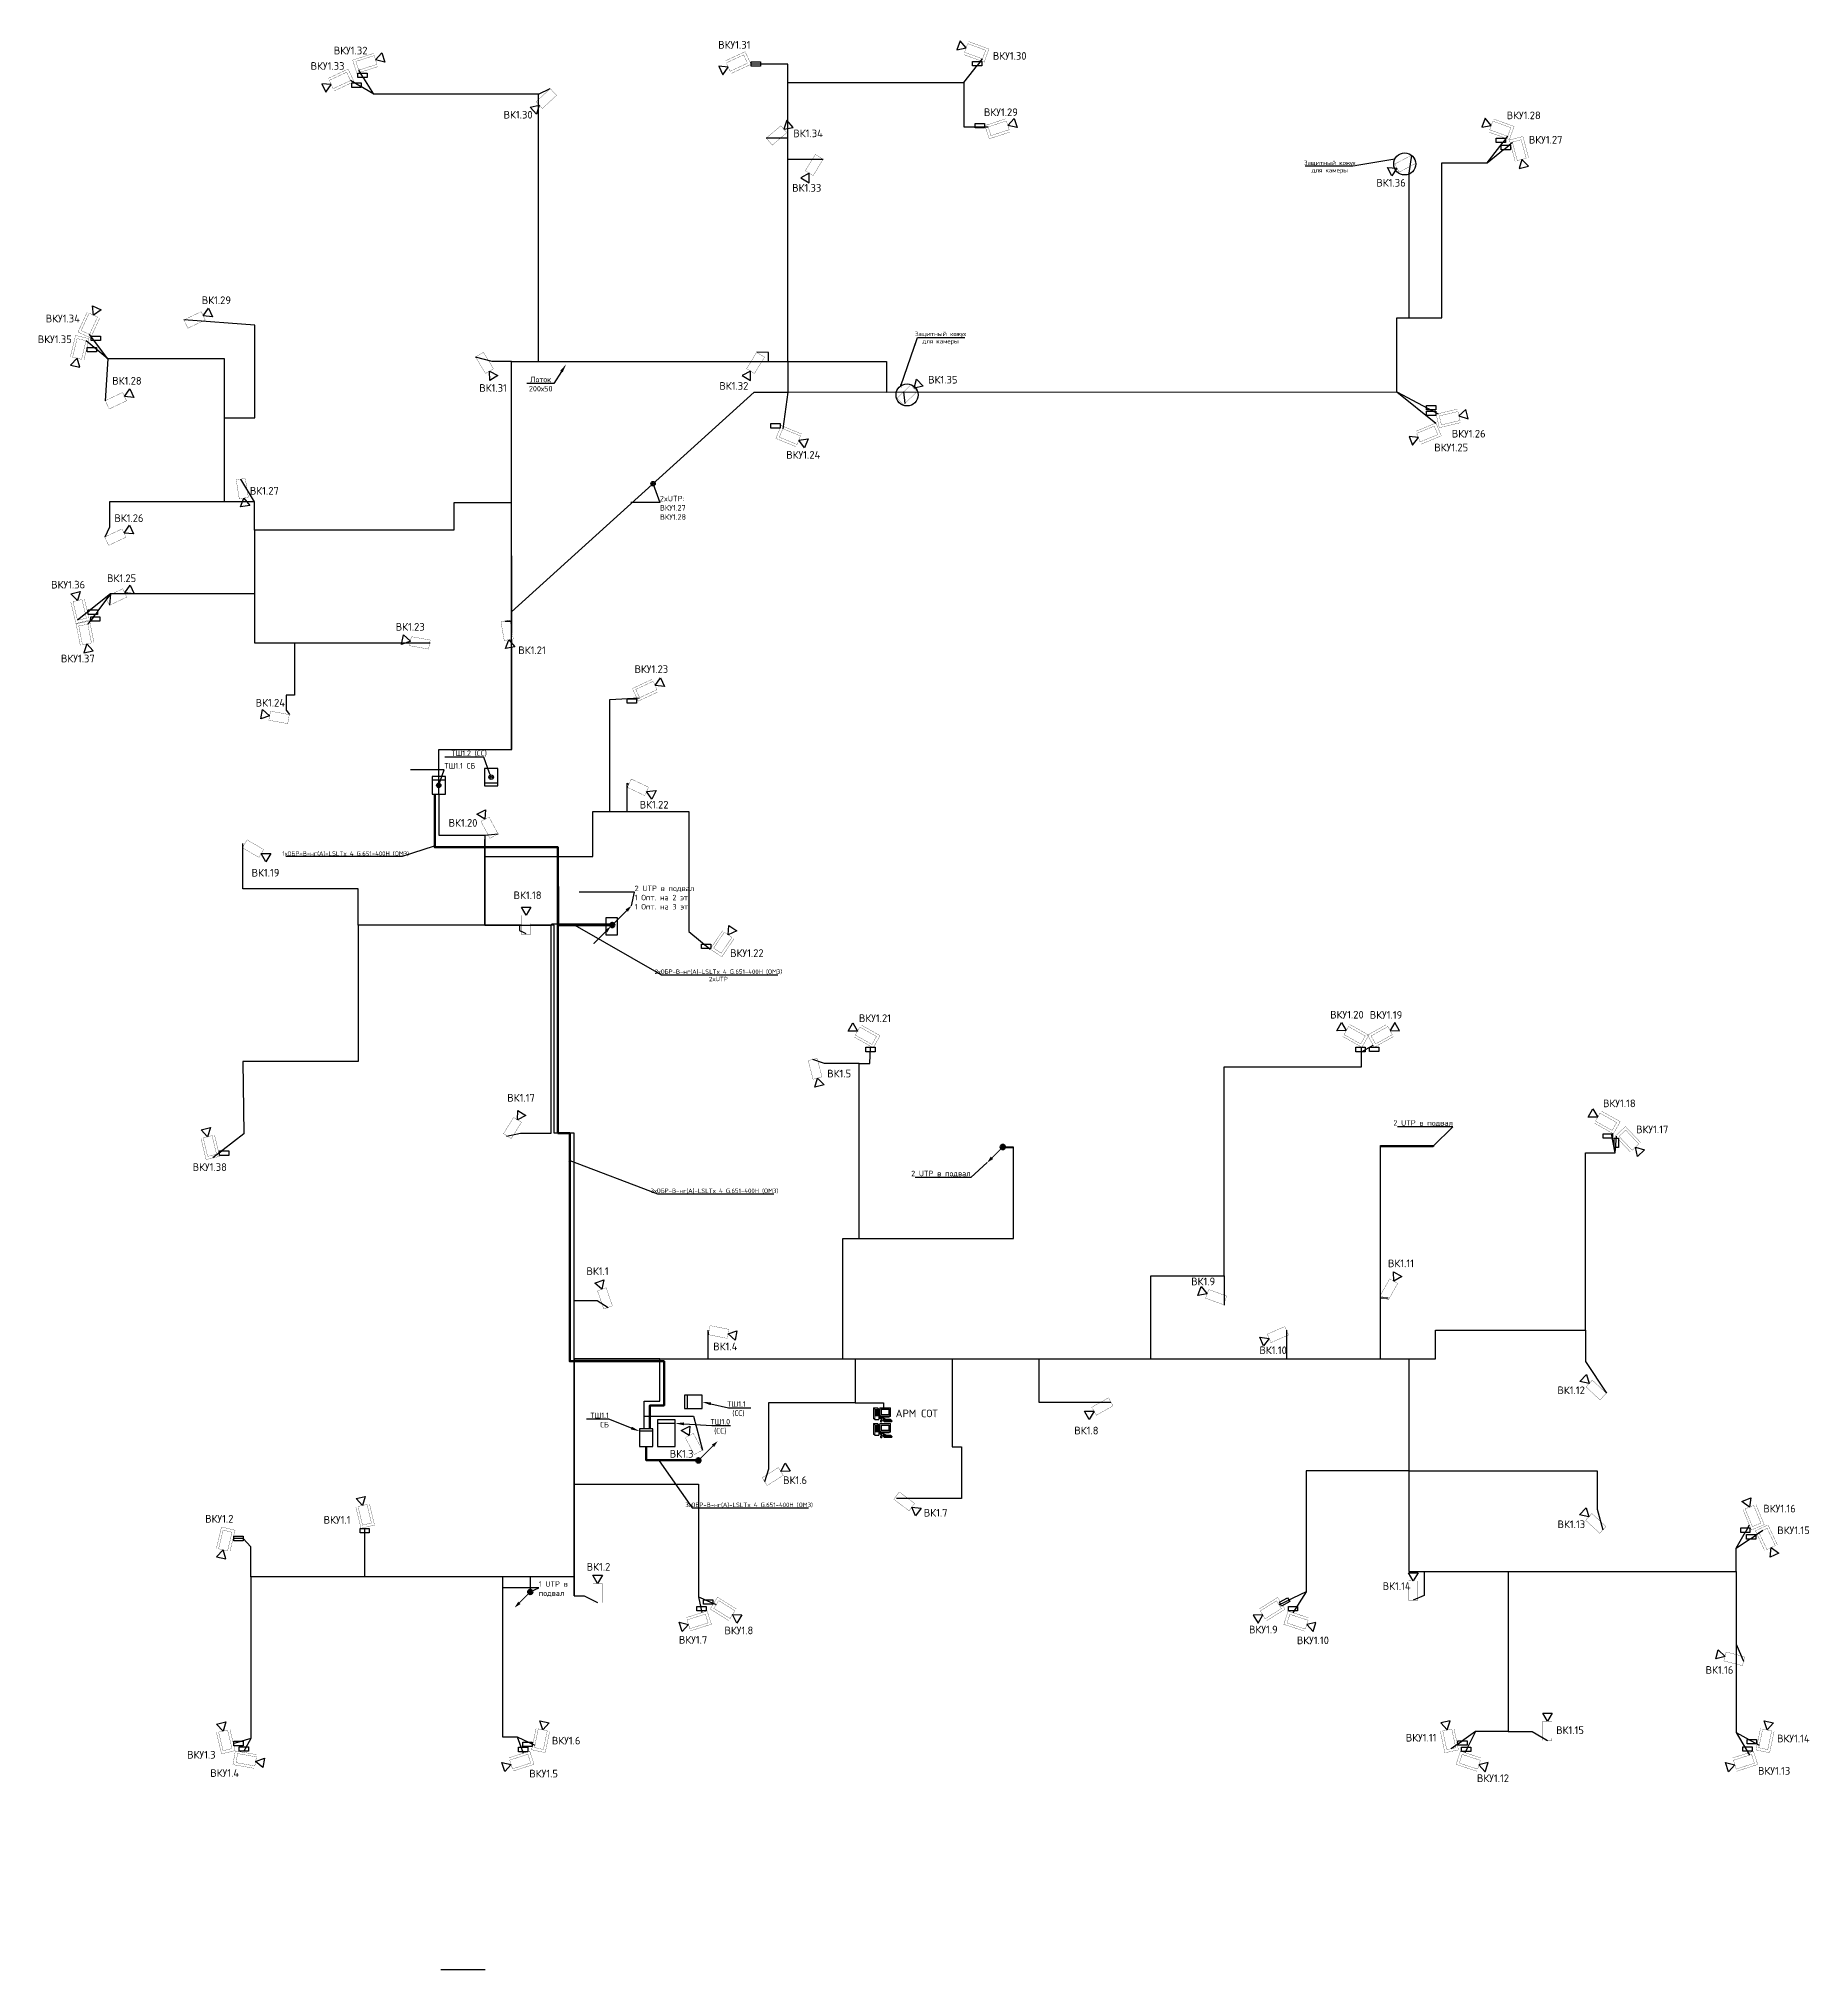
# Model space of a CAD drawing. Header units: millimetres. Extents: x -25459 to 1045457, y -66278 to 462905.
# Drawn here: x 158004 to 238319, y 65965 to 153517 of the extents above; entities that cross this region are included whole.
import ezdxf
from ezdxf import colors
from ezdxf.entities.mleader import LeaderData, LeaderLine
from ezdxf.math import Vec2, Vec3

# ---------------------------------------------------------------- set-up
doc = ezdxf.new("R2010")
doc.units = ezdxf.units.MM
for name, color, linetype in [('_СОТ', 7, 'Continuous'), ('OBORUDOVANIE', 7, 'Continuous'), ('СОТ_Кабель_UTP', 5, 'Continuous')]:
    doc.layers.add(name, color=color, linetype=linetype)
for name, color, linetype, lineweight in [('СС-Рамка-0.15', 7, 'Continuous', 15), ('СС_СВН_УГО', 7, 'Continuous', 30), ('СС_СКК_Лоток', 151, 'Рабочее в лотке -П-П-', 30), ('СС_СКС_Оборудование', 6, 'Continuous', 30), ('шкаф СКС', 94, 'Continuous', 50), ('Шлейф СОТ', 94, 'Continuous', 30)]:
    doc.layers.add(name, color=color, linetype=linetype, lineweight=lineweight)
doc.styles.add('DEN', font='isocpeur.ttf', dxfattribs={"height": 300})
doc.styles.add('ICOCPEUR', font='isocpeur.ttf')
doc.styles.add('KOSTY_STYLE', font='isocpeur.ttf')
doc.linetypes.add('Рабочее в лотке -П-П-', pattern='A,5,[130,ltypeshp.shx,S=0.5,R=0,X=1,Y=0],1,[130,ltypeshp.shx,S=0.75,R=90,X=0.75,Y=0.5],1,[130,ltypeshp.shx,S=0.5,R=0,X=0.5,Y=0],3.25', length=10.25)
doc.linetypes.add('Рабочее в трубе  _о_о_', pattern='A,5,2,[133,ltypeshp.shx,S=0.4,R=0,X=0,Y=0.75],3', length=10)

msp = doc.modelspace()

# ---------------------------------------------------------------- texts
at = {"layer": '_СОТ', "color": 7, "lineweight": 25, "char_height": 347.4358, "attachment_point": 1, "style": 'KOSTY_STYLE'}
for s, insert, width in [('ВКУ1.31', (188827.739, 153408.551), 1383.32616), ('ВКУ1.33', (170342.748, 152449.896), 1383.32616), ('ВКУ1.32', (171393.323, 153149.81), 1383.32616), ('ВКУ1.30', (201285.004, 152907.056), 1383.32616), ('ВКУ1.29', (200879.881, 150352.636), 1383.32616), ('ВКУ1.28', (224589.802, 150210.665), 1383.32616), ('ВКУ1.27', (225594.155, 149104.568), 1383.32616), ('ВКУ1.34', (158327.089, 140997.014), 1383.32616), ('ВКУ1.35', (157966.562, 140057.438), 1383.32616), ('ВКУ1.26', (222099.792, 135775.823), 1383.32616), ('ВКУ1.25', (221307.408, 135148.94), 1383.32616), ('ВКУ1.24', (191913.715, 134814.744), 1383.32616), ('ВКУ1.36', (158572.879, 128929.218), 1383.32616), ('ВКУ1.37', (159017.436, 125579.239), 1383.32616), ('ВКУ1.23', (185031.95, 125101.146), 1383.32616), ('ВКУ1.22', (189369.655, 112222.665), 1383.32616), ('ВКУ1.21', (195208.945, 109270.587), 1383.32616), ('ВКУ1.20', (216583.475, 109429.704), 1383.32616), ('ВКУ1.19', (218380.319, 109419.142), 1383.32616), ('ВКУ1.18', (228958.439, 105409.24), 1383.32616), ('ВКУ1.17', (230459.019, 104228.724), 1383.32616), ('ВКУ1.38', (164992.231, 102520.054), 1383.32616), ('АРМ СОТ', (196874.055, 91349.9), 2179.32678), ('ВКУ1.16', (236230.008, 87033.203), 1383.32616), ('ВКУ1.2', (165558.646, 86569.983), 1383.32616), ('ВКУ1.1', (170933.269, 86521.509), 1383.32616), ('ВКУ1.15', (236862.227, 86048.027), 1383.32616), ('ВКУ1.8', (189111.815, 81508.485), 1383.32616), ('ВКУ1.9', (212902.604, 81548.061), 1383.32616), ('ВКУ1.7', (187044.468, 81082.175), 1383.32616), ('ВКУ1.10', (215071.224, 81058.701), 1363.32324), ('ВКУ1.6', (181283.084, 76511.227), 1383.32616), ('ВКУ1.11', (220013.547, 76644.661), 1383.32616), ('ВКУ1.14', (236851.037, 76607.254), 1383.32616), ('ВКУ1.3', (164741.795, 75871.124), 1383.32616), ('ВКУ1.4', (165792.031, 75043.053), 1383.32616), ('ВКУ1.5', (180260.797, 75016.539), 1383.32616), ('ВКУ1.12', (223239.763, 74806.561), 1383.32616), ('ВКУ1.13', (235987.888, 75140.885), 1383.32616)]:
    msp.add_mtext(s, dxfattribs=dict(at, insert=insert, width=width))

# ---------------------------------------------------------------- blocks, each defined once
blk = doc.blocks.new('*U53')
at = {"color": 0}
blk.add_lwpolyline([(-7.07, -7.07, 0, 1.5, 0), (-4.95, -4.95, 2, 2, 0)], format="xyseb", dxfattribs=at)
at = {"color": 0, "const_width": 0.5}
blk.add_lwpolyline([(-4.95, -4.95), (-0.71, -0.71)], dxfattribs=at)
at = {"color": 0, "lineweight": 50, "ltscale": 100}
for radius in [1, 0.5]:
    blk.add_circle((0, 0), radius, dxfattribs=at)
blk = doc.blocks.new('_Origin2')
at = {"color": 0, "linetype": 'ByBlock', "lineweight": -2}
blk.add_line((-0.5, 0), (-1, 0), dxfattribs=at)
for radius in [0.5, 0.25]:
    blk.add_circle((0, 0), radius, dxfattribs=at)
blk = doc.blocks.new('*U55')
at = {"color": 0}
for points in [[(8.71, 8.71, 0, 1.5, 0), (6.59, 6.59, 2, 2, 0)], [(-0.71, -0.71, 0, 1.5, 0), (-2.83, -2.83, 2, 2, 0)]]:
    blk.add_lwpolyline(points, format="xyseb", dxfattribs=at)
at = {"color": 0, "const_width": 0.5}
for points in [[(0.71, 0.71), (6.59, 6.59)], [(-8.5, -8.5), (-2.83, -2.83)]]:
    blk.add_lwpolyline(points, dxfattribs=at)
at = {"color": 0, "lineweight": 50, "ltscale": 100}
for radius in [1, 0.5]:
    blk.add_circle((0, 0), radius, dxfattribs=at)
blk = doc.blocks.new('*U52')
at = {"color": 0}
blk.add_lwpolyline([(8.71, 8.71, 0, 1.5, 0), (6.59, 6.59, 2, 2, 0)], format="xyseb", dxfattribs=at)
at = {"color": 0, "const_width": 0.5}
blk.add_lwpolyline([(0.71, 0.71), (6.59, 6.59)], dxfattribs=at)
at = {"color": 0, "lineweight": 50, "ltscale": 100}
for radius in [1, 0.5]:
    blk.add_circle((0, 0), radius, dxfattribs=at)
blk = doc.blocks.new('Камера уличная')
at = {"layer": 'шкаф СКС', "color": 1, "lineweight": 25}
for p, q in [((1703061, -371858), (1702598, -372131)), ((1703061, -372398), (1703061, -371858)), ((1703061, -372398), (1703061, -371858)), ((1703061, -372398), (1703061, -371858)), ((1702598, -372131), (1703061, -372398)), ((1702598, -372131), (1703061, -372398))]:
    blk.add_line(p, q, dxfattribs=at)
at = {"layer": 'шкаф СКС', "color": 1, "lineweight": 25, "const_width": 13.5}
for points in [[(1702592, -371731), (1701359, -371731), (1701359, -372519), (1702605, -372519)], [(1701512, -372392), (1702598, -372392), (1702598, -371871), (1701512, -371871), (1701512, -372392)]]:
    blk.add_lwpolyline(points, dxfattribs=at)
blk = doc.blocks.new('грозозащита')
at = {"color": 4}
blk.add_wipeout([(0, 335), (700, 335), (700, 0), (0, 0)], dxfattribs=at)
at = {"color": 4, "ltscale": 100}
blk.add_lwpolyline([(0, 335), (700, 335), (700, 0), (0, 0)], close=True, dxfattribs=at)
blk = doc.blocks.new('Пульт')
at = {"layer": 'OBORUDOVANIE'}
for p, q in [((0.4, 0.8), (0, 0.5)), ((0, 0.5), (8.4, 0.5)), ((0, 0.5), (0, 0)), ((0, 0), (0, 0.5)), ((0, 0), (8.4, 0)), ((8.4, 0), (0, 0)), ((0.7, 1.2), (0.4, 0.8)), ((0.5, 0.7), (0.8, 1)), ((1.3, 0.7), (0.5, 0.7)), ((0.9, 1.7), (0.7, 1.2)), ((0.8, 1), (1, 1.3)), ((1.1, 2.1), (0.9, 1.7)), ((1, 1.3), (1.2, 1.7)), ((9.5, 2.1), (1.1, 2.1)), ((1.2, 1.7), (6.5, 1.7)), ((1.4, 0.8), (1.3, 0.7)), ((1.6, 1), (1.4, 0.8)), ((2.3, 1), (1.6, 1)), ((2, 0.7), (2.2, 0.8)), ((4, 0.7), (2, 0.7)), ((2.2, 0.8), (2.3, 1)), ((4.2, 0.8), (4, 0.7)), ((4.3, 1), (4.2, 0.8)), ((5, 1), (4.3, 1)), ((4.7, 0.7), (4.9, 0.8)), ((5.7, 0.7), (4.7, 0.7)), ((4.9, 0.8), (5, 1)), ((6.1, 0.9), (5.7, 0.7)), ((6.3, 1.3), (6.1, 0.9)), ((6.5, 1.7), (6.3, 1.3)), ((7, 0.7), (7.3, 1)), ((8.3, 0.7), (7, 0.7)), ((7.3, 1), (7.6, 1.3)), ((7.6, 1.3), (7.8, 1.7)), ((7.8, 1.7), (9.1, 1.7)), ((8.6, 1), (8.3, 0.7)), ((8.4, 0), (9.5, 1)), ((8.4, 0), (9.5, 1)), ((8.8, 0.8), (8.4, 0.5)), ((8.4, 0.5), (8.4, 0)), ((8.4, 0.5), (8.4, 0.5)), ((8.4, 0.5), (8.4, 0)), ((8.4, 0), (8.4, 0)), ((8.9, 1.3), (8.6, 1)), ((9.1, 1.2), (8.8, 0.8)), ((9.1, 1.7), (8.9, 1.3)), ((9.3, 1.7), (9.1, 1.2)), ((9.5, 2.1), (9.3, 1.7)), ((9.5, 1), (9.5, 2.1)), ((9.5, 1), (9.5, 2.1))]:
    blk.add_line(p, q, dxfattribs=at)
at = {"layer": 'OBORUDOVANIE', "color": 8}
for p, q in [((1.5, 1.7), (1.5, 1.9)), ((1.5, 1.9), (1.6, 1.9)), ((2.6, 1.7), (1.5, 1.7)), ((1.6, 1.9), (2.7, 1.9)), ((2.7, 1.9), (2.6, 1.7)), ((2.7, 1.9), (2.7, 1.9)), ((2.8, 1.7), (2.9, 1.9)), ((3.9, 1.7), (2.8, 1.7)), ((2.9, 1.9), (4, 1.9)), ((2.9, 1.9), (2.9, 1.9)), ((4, 1.9), (3.9, 1.7)), ((4, 1.9), (4, 1.9)), ((4.2, 1.7), (4.2, 1.9)), ((4.2, 1.9), (4.3, 1.9)), ((5.3, 1.7), (4.2, 1.7)), ((4.3, 1.9), (5.4, 1.9)), ((5.4, 1.9), (5.3, 1.9)), ((5.3, 1.9), (5.3, 1.7)), ((5.5, 1.7), (5.5, 1.9)), ((5.5, 1.9), (5.6, 1.9)), ((6.6, 1.7), (5.5, 1.7)), ((5.6, 1.9), (6.7, 1.9)), ((5.9, 0.7), (6.2, 0.8)), ((6.8, 0.7), (5.9, 0.7)), ((6.2, 0.8), (6.4, 1.1)), ((6.4, 1.1), (7.2, 1.1)), ((6.5, 1.3), (6.6, 1.4)), ((7.4, 1.3), (6.5, 1.3)), ((6.7, 1.9), (6.6, 1.9)), ((6.6, 1.9), (6.6, 1.7)), ((6.6, 1.4), (6.7, 1.7)), ((6.7, 1.7), (7.6, 1.7)), ((7, 0.8), (6.8, 0.7)), ((7.2, 1.1), (7, 0.8)), ((7.5, 1.4), (7.4, 1.3)), ((7.6, 1.7), (7.5, 1.4)), ((7.8, 1.8), (7.9, 1.9)), ((8.1, 1.8), (7.8, 1.8)), ((7.9, 1.9), (8.2, 1.9)), ((7.9, 1.9), (7.9, 1.9)), ((8.2, 1.9), (8.1, 1.8)), ((8.3, 1.8), (8.4, 1.9)), ((8.6, 1.8), (8.3, 1.8)), ((8.4, 1.9), (8.7, 1.9)), ((8.4, 1.9), (8.4, 1.9)), ((8.7, 1.9), (8.6, 1.8)), ((8.8, 1.9), (9.1, 1.9)), ((8.8, 1.8), (8.8, 1.9)), ((8.8, 1.9), (8.8, 1.9)), ((9.1, 1.8), (8.8, 1.8)), ((9.1, 1.9), (9.1, 1.8))]:
    blk.add_line(p, q, dxfattribs=at)
blk = doc.blocks.new('АРМ')
at = {"layer": 'СС-Рамка-0.15', "color": 7}
for p, q in [((443, 1164), (0, 1164)), ((0, 1164), (0, 0)), ((146, 1013), (0, 1164)), ((0, 0), (146, -146)), ((594, 1013), (146, 1013)), ((146, 1013), (146, -146)), ((538, 958), (202, 958)), ((202, 958), (202, 253)), ((202, 253), (538, 253)), ((499, 922), (241, 922)), ((241, 922), (241, 819)), ((241, 819), (499, 819)), ((499, 788), (241, 788)), ((241, 788), (241, 685)), ((241, 685), (499, 685)), ((499, 653), (241, 653)), ((241, 653), (241, 594)), ((241, 594), (499, 594)), ((499, 562), (241, 562)), ((241, 562), (241, 503)), ((241, 503), (499, 503)), ((499, 471), (241, 471)), ((241, 471), (241, 408)), ((241, 408), (499, 408)), ((499, 376), (241, 376)), ((241, 376), (241, 317)), ((241, 317), (499, 317)), ((329, 637), (257, 637)), ((257, 637), (257, 621)), ((257, 621), (329, 621)), ((257, 602), (257, 610)), ((257, 610), (297, 610)), ((297, 602), (257, 602)), ((261, 883), (261, 903)), ((261, 903), (479, 903)), ((479, 883), (261, 883)), ((261, 859), (261, 875)), ((261, 875), (293, 875)), ((293, 859), (261, 859)), ((305, 756), (269, 756)), ((269, 756), (269, 724)), ((269, 724), (483, 724)), ((269, 705), (269, 713)), ((269, 713), (309, 713)), ((309, 705), (269, 705)), ((277, 732), (277, 740)), ((277, 740), (471, 740)), ((471, 732), (277, 732)), ((293, 875), (293, 859)), ((297, 610), (297, 602)), ((344, 760), (305, 756)), ((309, 713), (309, 705)), ((340, 871), (321, 863)), ((321, 863), (340, 851)), ((356, 641), (329, 637)), ((329, 621), (356, 614)), ((340, 851), (340, 871)), ((384, 760), (344, 760)), ((372, 863), (352, 871)), ((352, 871), (352, 851)), ((352, 851), (372, 863)), ((384, 641), (356, 641)), ((356, 614), (384, 614)), ((424, 756), (384, 760)), ((412, 637), (384, 641)), ((384, 614), (412, 621)), ((400, 863), (400, 871)), ((400, 871), (435, 871)), ((435, 863), (400, 863)), ((483, 637), (412, 637)), ((412, 621), (483, 621)), ((483, 756), (424, 756)), ((435, 871), (435, 863)), ((594, 1013), (443, 1164)), ((475, 871), (459, 871)), ((483, 709), (463, 709)), ((471, 740), (471, 732)), ((479, 903), (479, 883)), ((483, 724), (483, 756)), ((483, 621), (483, 637)), ((499, 819), (499, 922)), ((499, 685), (499, 788)), ((499, 594), (499, 653)), ((499, 503), (499, 562)), ((499, 408), (499, 471)), ((499, 317), (499, 376)), ((538, 253), (538, 958)), ((594, -146), (594, 1013)), ((690, 193), (690, 1141)), ((690, 1141), (1856, 1141)), ((1856, 244), (690, 244)), ((835, 193), (690, 193)), ((835, 193), (690, 193)), ((726, 301), (783, 301)), ((726, 281), (726, 301)), ((726, 301), (783, 301)), ((726, 281), (726, 301)), ((783, 281), (726, 281)), ((783, 281), (726, 281)), ((783, 301), (783, 281)), ((783, 301), (783, 281)), ((799, 1027), (1747, 1027)), ((799, 991), (799, 1027)), ((799, 991), (799, 1027)), ((835, 991), (799, 991)), ((835, 991), (799, 991)), ((835, 374), (835, 991)), ((1711, 374), (835, 374)), ((1711, 193), (835, 193)), ((835, 120), (835, 193)), ((1711, 120), (835, 120)), ((871, 954), (871, 410)), ((1675, 954), (871, 954)), ((871, 410), (1675, 410)), ((1276, 193), (1276, 244)), ((1566, 193), (1566, 244)), ((1675, 410), (1675, 954)), ((1711, 338), (1711, 374)), ((1711, 338), (1711, 374)), ((1747, 338), (1711, 338)), ((1747, 338), (1711, 338)), ((1856, 193), (1711, 193)), ((1711, 193), (1711, 120)), ((1856, 193), (1711, 193)), ((1747, 1027), (1747, 338)), ((1856, 1141), (1856, 193)), ((8, -8), (8, -16)), ((8, -16), (8, -8)), ((8, -16), (166, -174)), ((146, -146), (594, -146)), ((166, -174), (166, -146)), ((166, -146), (166, -174)), ((166, -174), (574, -174)), ((574, -174), (574, -146)), ((574, -146), (594, -146)), ((574, -146), (574, -174)), ((786, -227), (782, -285)), ((786, -227), (782, -285)), ((782, -285), (786, -342)), ((782, -285), (786, -342)), ((853, -243), (784, -247)), ((796, -170), (786, -227)), ((796, -170), (786, -227)), ((786, -342), (796, -400)), ((786, -342), (796, -400)), ((909, -170), (796, -170)), ((909, -170), (796, -170)), ((796, -400), (824, -407)), ((796, -400), (824, -407)), ((824, -407), (853, -411)), ((824, -407), (853, -411)), ((847, -130), (856, -95)), ((847, -150), (847, -130)), ((847, -150), (847, -130)), ((847, -170), (847, -150)), ((847, -170), (847, -150)), ((857, -170), (847, -170)), ((857, -170), (847, -170)), ((853, -172), (853, -243)), ((923, -247), (853, -243)), ((853, -411), (881, -407)), ((853, -411), (881, -407)), ((857, -132), (855, -152)), ((857, -132), (855, -152)), ((855, -152), (857, -170)), ((855, -152), (857, -170)), ((856, -95), (858, -70)), ((856, -95), (858, -70)), ((864, -97), (857, -132)), ((866, -72), (864, -97)), ((866, -72), (864, -97)), ((881, -407), (909, -400)), ((881, -407), (909, -400)), ((921, -227), (909, -170)), ((921, -227), (909, -170)), ((909, -400), (921, -342)), ((909, -400), (921, -342)), ((925, -285), (921, -227)), ((925, -285), (921, -227)), ((921, -342), (925, -285)), ((921, -342), (925, -285))]:
    blk.add_line(p, q, dxfattribs=at)
at = {"layer": 'СС-Рамка-0.15', "color": 7, "linetype": 'ByBlock', "lineweight": -2}
for p, q in [((835, 156), (594, 156)), ((835, 146), (594, 146))]:
    blk.add_line(p, q, dxfattribs=at)
blk.add_arc((796, -119), 79.5, 38.11309, 82.82489, dxfattribs=at)
for points, knots in [([(1412, -127), (1354, -100), (1263, -58), (1145, -32), (1062, 0), (978, 13), (870, 42), (737, 7), (643, 45), (594, 66)], [0, 0, 0, 0, 5.1408558, 7.9483862, 9.6582409, 12.2036327, 14.7282795, 18.5195369, 22.6738814, 22.6738814, 22.6738814, 22.6738814]), ([(866, -72), (862, -63), (854, -46), (822, -37), (790, -28), (741, -17), (692, -19), (645, -7), (615, -10), (598, -6), (594, -5)], [0, 0, 0, 0, 0.7454021, 1.4216207, 2.5091544, 3.4818891, 5.3645317, 6.3629141, 7.3808622, 7.7330824, 7.7330824, 7.7330824, 7.7330824])]:
    blk.add_open_spline(points, degree=3, knots=knots, dxfattribs=at)
blk.add_spline([(806, -40), (747, -24), (696, -23), (651, -16), (627, -15), (594, -11)], degree=3, dxfattribs=at)
at = {"layer": 'СС-Рамка-0.15', "color": 7, "xscale": -98.4375, "yscale": 98.4375, "zscale": 98.4375}
blk.add_blockref('Пульт', (2009, -336), dxfattribs=at)
blk = doc.blocks.new('камера внутренняя')
at = {"color": 0}
blk.add_wipeout([(1951939, -2424562), (1952808, -2424562), (1952808, -2424771), (1953178, -2424557), (1953178, -2424989), (1952808, -2424771), (1952808, -2424979), (1951939, -2424979)], dxfattribs=at)
at = {"layer": 'шкаф СКС', "color": 0, "lineweight": 25}
for p, q in [((1952808, -2424771), (1953178, -2424557)), ((1953178, -2424989), (1952808, -2424771)), ((1953178, -2424557), (1953178, -2424989))]:
    blk.add_line(p, q, dxfattribs=at)
at = {"layer": 'шкаф СКС', "color": 0, "lineweight": 25, "const_width": 10.8}
blk.add_lwpolyline([(1951939, -2424562), (1952808, -2424562), (1952808, -2424979), (1951939, -2424979), (1951939, -2424562)], dxfattribs=at)
blk = doc.blocks.new('_ARCHTICK')
at = {"color": 0, "linetype": 'ByBlock', "const_width": 0.15}
blk.add_lwpolyline([(-0.5, -0.5), (0.5, 0.5)], dxfattribs=at)
blk = doc.blocks.new('_None')
blk = doc.blocks.new('_Small')
at = {"color": 0, "linetype": 'ByBlock', "lineweight": -2}
blk.add_circle((0, 0), 0.25, dxfattribs=at)

# ---------------------------------------------------------------- linework, layer by layer
at = {"layer": 'СС_СВН_УГО', "linetype": 'Рабочее в трубе  _о_о_', "lineweight": 30, "ltscale": 175}
msp.add_line((176251.277, 65965.059), (178251.277, 65965.059), dxfattribs=at)
at = {"layer": 'СС_СКК_Лоток', "ltscale": 100}
msp.add_lwpolyline([(178949.993, 121285.968), (179469.844, 121285.968), (179455.114, 138870.343), (196466.054, 138870.343)], dxfattribs=at)
at = {"layer": 'СС_СКК_Лоток', "lineweight": 30, "ltscale": 100}
msp.add_lwpolyline([(182291.635, 93651.337), (182291.635, 103891.265), (181391.635, 103891.265), (181391.635, 113316.014), (178239.312, 113316.014), (178239.312, 117196.557)], dxfattribs=at)
at = {"layer": 'СС_СКК_Лоток'}
msp.add_lwpolyline([(183740.543, 113661.557), (184240.028, 113661.557), (184240.028, 112861.557), (183740.527, 112861.557), (183740.543, 113661.557)], dxfattribs=at)
at = {"layer": 'СС_СКК_Лоток', "lineweight": 30, "ltscale": 200}
for points in [[(208444.556, 93651.337), (208444.556, 97417.769)], [(182291.635, 82899.674), (182291.635, 93651.337), (221355.374, 93651.337)]]:
    msp.add_lwpolyline(points, dxfattribs=at)
at = {"layer": 'СС_СКС_Оборудование', "color": 3}
for p, q in [((175851.592, 119910.036), (176451.592, 119910.036)), ((185864.933, 90365.088), (185264.933, 90365.088))]:
    msp.add_line(p, q, dxfattribs=at)
at = {"layer": 'СС_СКС_Оборудование', "color": 180}
for p, q in [((178829.993, 119748.55), (178229.993, 119748.55)), ((187417.646, 92001.567), (187417.646, 91401.567)), ((186072.972, 90726.32), (186872.972, 90726.32))]:
    msp.add_line(p, q, dxfattribs=at)
at = {"layer": 'СС_СКС_Оборудование', "color": 3}
for points in [[(175851.592, 120055.848), (175851.592, 119255.848), (176451.592, 119255.848), (176451.592, 120055.848)], [(185864.933, 89682.68), (185864.933, 90482.68), (185264.933, 90482.68), (185264.933, 89682.68)]]:
    msp.add_lwpolyline(points, close=True, dxfattribs=at)
at = {"layer": 'СС_СКС_Оборудование', "color": 180}
for points in [[(178829.993, 119626.557), (178829.993, 120426.557), (178229.993, 120426.557), (178229.993, 119626.557)], [(188100.054, 92001.567), (187300.054, 92001.567), (187300.054, 91401.567), (188100.054, 91401.567)], [(186072.972, 89682.684), (186872.972, 89682.684), (186872.972, 90882.684), (186072.972, 90882.684)]]:
    msp.add_lwpolyline(points, close=True, dxfattribs=at)

# ---------------------------------------------------------------- block references
at = {"layer": '_СОТ', "color": 6, "lineweight": 30}
for p, rotation in [((3260958.093, -302341.09, 0), 222.7899752559759), ((-2636791.614, 1497523.504, 0), 25.32183051756048), ((-2640359.201, 1493859.704, 0), 25.32183051756048), ((2249735.18, 2447089.344, 0), 279.1737097412811), ((-2640384.149, 1487674.039, 0), 25.32183051756048), ((1667548.196, -2606001.195, 0), 169.8025321948006), ((1661159.796, -2609380.72, 0), 169.8025321948006), ((-540458.686, 3146894.641, 0), 334.6391758091283), ((-303585.404, 3193981.923, 0), 329.8676808937791), ((2054290.294, 2602341.24, 0), 284.4456664335423), ((-1466509.088, -2543323.98, 0), 109.1484713275475), ((-2851812.693, -412941.467), 60.58382955320515), ((1221249.566, -2848292.995, 0), 160.0880323485674), ((-1256739.727, 2851959.305, 0), 348.8284599473792), ((2971893.908, -1349713.014, 0), 203.5143040304147), ((15353.81, -3013531.136, 0), 137.2309884577984), ((15336.683, -3019575.982, 0), 137.2309884577984), ((1521950.943, -2754525.717, 0), 165.5801453527253), ((-2202744.717, -1870101.4, 0), 89.87043108582506)]:
    msp.add_blockref('камера внутренняя', p, dxfattribs=dict(at, rotation=rotation))
at = {"layer": '_СОТ', "color": 6, "lineweight": 30, "xscale": -1, "rotation": 58.52738191867537}
msp.add_blockref('камера внутренняя', (-855562.571, 3078895.171, 0), dxfattribs=at)
at = {"layer": '_СОТ', "xscale": 0.4116, "yscale": 0.4116, "zscale": 0.4116}
for p in [(195871.647, 90954.573), (195871.647, 90242.675)]:
    msp.add_blockref('АРМ', p, dxfattribs=at)
at = {"layer": 'СС_СКК_Лоток', "color": 5, "xscale": 100, "yscale": 100, "zscale": 100}
for name, p in [('*U55', (184021.054, 113321.836)), ('*U53', (201736.09, 103258.086)), ('*U53', (180305.054, 83081.557))]:
    msp.add_blockref(name, p, dxfattribs=at)
at = {"layer": 'Шлейф СОТ', "lineweight": 30}
for p, xscale, yscale, zscale, rotation in [((1377748.759, -593202.168), 0.7999999999999997, 0.7999999999999997, 0.7999999999999997, 159.9666035733341), ((-1031842.771, -548556.363), -0.7999999999999997, 0.7999999999999999, 0.8, 197.8604337209791), ((1549837.97, 456803.796), 0.7999999999999997, 0.7999999999999997, 0.7999999999999997, 204.947434553925), ((1531833.506, 456015.022), 0.7999999999999997, 0.7999999999999997, 0.7999999999999997, 204.947434553925), ((-1003166.923, -551522.583), -0.7999999999999997, 0.7999999999999999, 0.8, 197.8604337209791), ((1401568.205, -596715.665), 0.7999999999999997, 0.7999999999999997, 0.7999999999999997, 159.9666035733341), ((159230.064, 1540706.559), 0.7999999999999997, 0.7999999999999997, 0.7999999999999997, 285.0440791783353), ((-139467.11, -1220604.823), -0.7999999999999997, 0.7999999999999999, 0.8, 245.2472550841987), ((767609.905, 1393770.15), 0.7999999999999997, 0.7999999999999997, 0.7999999999999997, 256.481273675862), ((-1171592.671, 111972.745), 0.7999999999999997, 0.7999999999999997, 0.7999999999999997, 13.33313190774604), ((-1180310.772, 378878.294), -0.7999999999999997, 0.7999999999999997, 0.7999999999999997, 157.6097512654985), ((1593375.223, 378994.286), 0.7999999999999997, 0.7999999999999997, 0.7999999999999997, 202.3902487345015), ((767627.456, -1126712.72), -0.7999999999999998, 0.7999999999999999, 0.8, 283.5187263241379), ((188423.415, 1520019.098), 0.7999999999999997, 0.7999999999999997, 0.7999999999999997, 281.1690900593787), ((-922815.245, -721094.67), -0.7999999999999997, 0.7999999999999997, 0.7999999999999997, 204.9910470422322), ((-326984.409, -1182249.214), -0.7999999999999997, 0.7999999999999998, 0.7999999999999997, 235.9377200817256), ((1528008.294, -300591.454), -0.7999999999999997, 0.7999999999999998, 0.7999999999999997, 330.6076836639324), ((1550174.2, -300570.486), -0.7999999999999997, 0.7999999999999998, 0.7999999999999997, 330.6076836639324), ((-1113562.295, -300570.486), 0.7999999999999997, 0.7999999999999997, 0.7999999999999997, 29.3923163360676), ((1561578.556, -304493.747), -0.7999999999999997, 0.7999999999999998, 0.7999999999999997, 330.6076836639324), ((-922324.658, 887495.701), -0.7999999999999997, 0.7999999999999998, 0.7999999999999997, 133.4426693391986), ((773530.877, -1151024.211), -0.7999999999999998, 0.7999999999999999, 0.8, 283.5187263241379), ((780556.361, -1167744.737), -0.7999999999999998, 0.7999999999999999, 0.8, 283.5187263241379), ((1031268.474, -1057971.898), -0.7999999999999997, 0.7999999999999998, 0.7999999999999997, 292.4691518114807), ((774231.736, 1339737.304), 0.7999999999999997, 0.7999999999999997, 0.7999999999999997, 256.481273675862), ((-610656.676, 1192372.757), -0.7999999999999998, 0.7999999999999998, 0.7999999999999997, 115.0924065697026), ((-1123601.992, 550787.206), -0.7999999999999997, 0.7999999999999997, 0.7999999999999997, 148.0256742841758), ((1526600.15, 550776.337), 0.7999999999999997, 0.7999999999999997, 0.7999999999999997, 211.9743257158242), ((1392052.567, 783672.232), -0.7999999999999998, 0.7999999999999998, 0.7999999999999998, 17.90586291747431), ((-989054.408, 783661.363), 0.7999999999999998, 0.7999999999999998, 0.7999999999999998, 342.0941370825256), ((774231.736, -1177974.134), -0.7999999999999998, 0.7999999999999999, 0.8, 283.5187263241379), ((192390.384, -1317354.334), -0.7999999999999997, 0.7999999999999997, 0.7999999999999997, 258.1442735617941), ((210376.942, -1317361.657), 0.7999999999999997, 0.7999999999999997, 0.7999999999999997, 101.8557264382059), ((247922.915, -1317361.657), -0.7999999999999997, 0.7999999999999998, 0.7999999999999997, 258.1442735617941), ((-1225186.484, 17619.054), -0.7999999999999998, 0.8, 0.8, 170.0459218061306), ((1384006.513, 777316.263), -0.7999999999999998, 0.7999999999999998, 0.7999999999999998, 17.90586291747431), ((-981239.187, 777308.94), 0.7999999999999998, 0.7999999999999998, 0.7999999999999998, 342.0941370825256), ((1439507.616, 777308.94), -0.7999999999999997, 0.7999999999999998, 0.7999999999999997, 17.90586291747431)]:
    msp.add_blockref('Камера уличная', p, dxfattribs=dict(at, xscale=xscale, yscale=yscale, zscale=zscale, rotation=rotation))
for p, rotation in [((3071178.782, -1101968.554), 207.4894433936003), ((-2890513.417, 532452.255), 43.86848457873737)]:
    msp.add_blockref('камера внутренняя', p, dxfattribs=dict(at, rotation=rotation))

msp.set_redraw_order([(e.dxf.handle, doc.entitydb.next_handle()) for e in msp.query("TEXT MTEXT ATTDEF DIMENSION ARC_DIMENSION")])  # texts and dimensions are drawn at this point

# ---------------------------------------------------------------- leaders
at = {"layer": '_СОТ'}
ml = msp.add_multileader_mtext('Standard', dxfattribs=at)
ml.set_content('2xUTP:\\PВКУ1.27\\PВКУ1.28', color=256, style='KOSTY_STYLE')
ml.set_leader_properties()
ml.set_arrow_properties(name='ORIGIN2')
ml.build(insert=Vec2(0, 0))
ml.multileader.update_dxf_attribs({"has_dogleg": 0, "text_left_attachment_type": 6, "text_right_attachment_type": 6, "dogleg_length": 100, "arrow_head_size": 200})
ctx = ml.context
ctx.base_point, ctx.char_height, ctx.arrow_head_size, ctx.landing_gap_size, ctx.plane_origin = Vec3(186183.539, 132483.461), 250, 200, 0, Vec3(188455.082, 129556.761)
ctx.left_attachment, ctx.right_attachment = 6, 6
notes = []
notes.append((ctx, [(1, (1, 1, 0), (186083.539, 132483.461), (1, 0), 100, [(0, [(185873.65, 133336.256)], 0, [])])]))
ctx.mtext.insert, ctx.mtext.width, ctx.mtext.defined_height, ctx.mtext.flow_direction = Vec3(186183.539, 132783.461), 2363.95607, 339.116, 5
ml = msp.add_multileader_mtext('Standard', dxfattribs=at)
ml.set_content('ТШ1.2 (СС)', color=256, style='KOSTY_STYLE')
ml.set_leader_properties()
ml.set_arrow_properties(name='ORIGIN2')
ml.build(insert=Vec2(0, 0))
ml.multileader.update_dxf_attribs({"has_dogleg": 0, "text_left_attachment_type": 6, "text_right_attachment_type": 6, "dogleg_length": 100, "arrow_head_size": 200})
ctx = ml.context
ctx.base_point, ctx.char_height, ctx.arrow_head_size, ctx.landing_gap_size, ctx.plane_origin = Vec3(176723.185, 120934.957), 250, 200, 0, Vec3(183578.867, 118033.37)
ctx.left_attachment, ctx.right_attachment = 6, 6
notes.append((ctx, [(0, (1, 1, 0), (178298.185, 120934.957), (-1, 0), 100, [(0, [(178529.993, 120026.557)], 0, [])])]))
ctx.mtext.insert, ctx.mtext.width, ctx.mtext.defined_height, ctx.mtext.flow_direction = Vec3(176723.185, 121234.957), 2327.02405, 725.467, 5
ml = msp.add_multileader_mtext('Standard', dxfattribs=at)
ml.set_content('ТШ1.1 СБ', color=256, style='KOSTY_STYLE')
ml.set_leader_properties()
ml.set_arrow_properties(name='ORIGIN2')
ml.build(insert=Vec2(0, 0))
ml.multileader.update_dxf_attribs({"has_dogleg": 0, "text_left_attachment_type": 6, "text_right_attachment_type": 6, "dogleg_length": 100, "arrow_head_size": 200})
ctx = ml.context
ctx.base_point, ctx.char_height, ctx.arrow_head_size, ctx.landing_gap_size, ctx.plane_origin = Vec3(176405.621, 120366.339, 0), 250, 200, 0, Vec3(178288.325, 117439.639, 0)
ctx.left_attachment, ctx.right_attachment = 6, 6
notes.append((ctx, [(1, (1, 1, 0), (176305.621, 120366.339, 0), (1, 0), 100, [(0, [(176151.592, 119655.85, 0)], 0, [])])]))
ctx.mtext.insert, ctx.mtext.defined_height, ctx.mtext.flow_direction = Vec3(176405.621, 120666.339, 0), 339.116, 5
ml = msp.add_multileader_mtext('Standard', dxfattribs=at)
ml.set_content('2 UTP в подвал\\P1 Опт. на 2 эт.\\P1 Опт. на 3 эт.', color=256, style='KOSTY_STYLE')
ml.set_leader_properties()
ml.set_arrow_properties(name='NONE')
ml.build(insert=Vec2(0, 0))
ml.multileader.update_dxf_attribs({"has_dogleg": 0, "text_left_attachment_type": 6, "text_right_attachment_type": 6, "dogleg_length": 100, "arrow_head_size": 100})
ctx = ml.context
ctx.base_point, ctx.char_height, ctx.arrow_head_size, ctx.landing_gap_size, ctx.plane_origin = Vec3(185037.612, 114809.518, 0), 250, 100, 0, Vec3(187772.618, 112978.489, 0)
ctx.left_attachment, ctx.right_attachment = 6, 6
notes.append((ctx, [(1, (1, 1, 0), (184937.612, 114809.518, 0), (1, 0), 100, [(0, [(184891.765, 114192.547, 0)], 0, [])])]))
ctx.mtext.insert, ctx.mtext.width, ctx.mtext.defined_height, ctx.mtext.flow_direction = Vec3(185037.612, 115109.518, 0), 3201.87219, 257.91, 5
ml = msp.add_multileader_mtext('Standard', dxfattribs=at)
ml.set_content('2 UTP в подвал', color=256, style='KOSTY_STYLE')
ml.set_leader_properties()
ml.set_arrow_properties(name='SMALL')
ml.build(insert=Vec2(0, 0))
ml.multileader.update_dxf_attribs({"has_dogleg": 0, "text_left_attachment_type": 6, "text_right_attachment_type": 6, "dogleg_length": 100, "arrow_head_size": 100})
ctx = ml.context
ctx.base_point, ctx.char_height, ctx.arrow_head_size, ctx.landing_gap_size, ctx.plane_origin = Vec3(219725.865, 104172.04), 250, 100, 0, Vec3(224199.694, 100266.671)
ctx.left_attachment, ctx.right_attachment, ctx.text_align_type = 6, 6, 2
notes.append((ctx, [(0, (1, 1, 0), (222250.865, 104172.04), (-1, 0), 100, [(0, [(221252.511, 103298.948)], 0, [])])]))
ctx.mtext.insert, ctx.mtext.width, ctx.mtext.defined_height, ctx.mtext.alignment, ctx.mtext.flow_direction = Vec3(222150.865, 104472.04), 4086.87114, 557.63, 3, 5
ml = msp.add_multileader_mtext('Standard', dxfattribs=at)
ml.set_content('ТШ1.1\\PСБ', color=256, style='KOSTY_STYLE')
ml.set_leader_properties()
ml.build(insert=Vec2(0, 0))
ml.multileader.update_dxf_attribs({"has_dogleg": 0, "text_left_attachment_type": 6, "text_right_attachment_type": 6, "dogleg_length": 100, "arrow_head_size": 400})
ctx = ml.context
ctx.base_point, ctx.char_height, ctx.arrow_head_size, ctx.landing_gap_size, ctx.plane_origin = Vec3(183143.396, 90909.437, 0), 250, 400, 0, Vec3(187714.727, 87866.475, 0)
ctx.left_attachment, ctx.right_attachment, ctx.text_align_type = 6, 6, 2
notes.append((ctx, [(0, (1, 1, 0), (183968.396, 90909.437, 0), (-1, 0), 100, [(0, [(185264.933, 90365.088, 0)], 0, [])])]))
ctx.mtext.insert, ctx.mtext.defined_height, ctx.mtext.alignment, ctx.mtext.flow_direction = Vec3(183868.396, 91209.437, 0), 339.116, 3, 5
ml = msp.add_multileader_mtext('Standard', dxfattribs=at)
ml.set_content('1 UTP в подвал', color=256, style='KOSTY_STYLE')
ml.set_leader_properties()
ml.set_arrow_properties(name='NONE')
ml.build(insert=Vec2(0, 0))
ml.multileader.update_dxf_attribs({"has_dogleg": 0, "text_left_attachment_type": 6, "text_right_attachment_type": 6, "dogleg_length": 100, "arrow_head_size": 100})
ctx = ml.context
ctx.base_point, ctx.char_height, ctx.arrow_head_size, ctx.landing_gap_size, ctx.plane_origin = Vec3(180687.688, 83265.024), 250, 100, 0, Vec3(183407.108, 82611.699)
ctx.left_attachment, ctx.right_attachment = 6, 6
notes.append((ctx, [(1, (1, 1, 0), (180587.688, 83265.024), (1, 0), 100, [(0, [(180305.054, 83081.557)], 0, [])])]))
ctx.mtext.insert, ctx.mtext.width, ctx.mtext.defined_height, ctx.mtext.flow_direction = Vec3(180687.688, 83565.024), 1643.63463, 331.809, 5
at = {"layer": 'СС_СКК_Лоток', "color": 7}
ml = msp.add_multileader_mtext('Standard', dxfattribs=at)
ml.set_content('Лоток\\P200х50', color=7, style='ICOCPEUR')
ml.set_leader_properties()
ml.build(insert=Vec2(0, 0))
ml.multileader.update_dxf_attribs({"text_left_attachment_type": 6, "text_right_attachment_type": 6, "dogleg_length": 100, "arrow_head_size": 400})
ctx = ml.context
ctx.base_point, ctx.char_height, ctx.arrow_head_size, ctx.landing_gap_size, ctx.plane_origin = Vec3(180278.054, 137885.557), 250, 400, 0, Vec3(185856.306, 135739.109)
ctx.left_attachment, ctx.right_attachment, ctx.text_align_type = 6, 6, 1
notes.append((ctx, [(0, (1, 1, 0), (181378.054, 137885.557), (-1, 0), 100, [(0, [(181933.054, 138753.557)], 0, [])])]))
ctx.mtext.insert, ctx.mtext.width, ctx.mtext.alignment, ctx.mtext.flow_direction = Vec3(180778.054, 138185.557), 2467.27373, 2, 5
ml = msp.add_multileader_mtext('Standard', dxfattribs=at)
ml.set_content('ТШ1.1\\P (СС)', color=7, style='ICOCPEUR')
ml.set_leader_properties()
ml.build(insert=Vec2(0, 0))
ml.multileader.update_dxf_attribs({"has_dogleg": 0, "text_left_attachment_type": 6, "text_right_attachment_type": 6, "dogleg_length": 100, "arrow_head_size": 400})
ctx = ml.context
ctx.base_point, ctx.char_height, ctx.arrow_head_size, ctx.landing_gap_size, ctx.plane_origin = Vec3(189295.867, 91428.046), 250, 400, 0, Vec3(194118.425, 86350.209)
ctx.left_attachment, ctx.right_attachment, ctx.text_align_type = 6, 6, 1
notes.append((ctx, [(1, (1, 1, 0), (189195.867, 91428.046), (1, 0), 100, [(0, [(188100.054, 91701.567)], 0, [])])]))
ctx.mtext.insert, ctx.mtext.width, ctx.mtext.alignment, ctx.mtext.flow_direction = Vec3(189658.367, 91728.046), 1520.83746, 2, 5
ml = msp.add_multileader_mtext('Standard', dxfattribs=at)
ml.set_content('ТШ1.0 (СС)', color=7, style='ICOCPEUR')
ml.set_leader_properties()
ml.build(insert=Vec2(0, 0))
ml.multileader.update_dxf_attribs({"has_dogleg": 0, "text_left_attachment_type": 6, "text_right_attachment_type": 6, "dogleg_length": 100, "arrow_head_size": 400})
ctx = ml.context
ctx.base_point, ctx.char_height, ctx.arrow_head_size, ctx.landing_gap_size, ctx.plane_origin = Vec3(188535.723, 90622.705), 250, 400, 0, Vec3(190375.584, 86948.263)
ctx.left_attachment, ctx.right_attachment, ctx.text_align_type = 6, 6, 1
notes.append((ctx, [(1, (1, 1, 0), (188435.723, 90622.705), (1, 0), 100, [(0, [(186872.972, 90726.32)], 0, [])])]))
ctx.mtext.insert, ctx.mtext.width, ctx.mtext.alignment, ctx.mtext.flow_direction = Vec3(188923.223, 90922.705), 837.6422, 2, 5
for ctx, leaders in notes:
    for number, flags, end, landing, length, lines in leaders:
        leader = LeaderData()
        leader.index, (leader.has_last_leader_line, leader.has_dogleg_vector, leader.attachment_direction) = number, flags
        leader.last_leader_point, leader.dogleg_vector, leader.dogleg_length = Vec3(end), Vec3(landing), length
        for number, points, colour, breaks in lines:
            line = LeaderLine()
            line.index, line.vertices, line.color, line.breaks = number, Vec3.list(points), colors.encode_raw_color(colour), breaks
            leader.lines.append(line)
        ctx.leaders.append(leader)

# ---------------------------------------------------------------- next in the draw order: linework, layer by layer
at = {"layer": 'СОТ_Кабель_UTP', "ltscale": 100}
msp.add_lwpolyline([(185465.691, 90482.684), (185465.691, 91733.679), (186176.759, 91733.679), (186176.759, 93651.337), (182291.635, 93651.337), (182291.635, 96300.696), (183334.365, 96300.696), (183833.64, 95983.999)], dxfattribs=at)
at = {"layer": 'Шлейф СОТ', "color": 7, "lineweight": 30, "ltscale": 100}
for centre in [(219966.275, 147836.118), (197394.976, 137361.947)]:
    msp.add_circle(centre, 500, dxfattribs=at)

# ---------------------------------------------------------------- next in the draw order: block references
at = {"xscale": 0.6031578781750039, "yscale": 0.6031578781750039, "zscale": 0.6031578781750039}
for p in [(190323.687, 152261.715), (200362.61, 152283.576), (172214.446, 151304.207), (200485.582, 149471.872), (224108.7, 148804.205), (160202.304, 139311.789), (220948.901, 136427.324), (191212.324, 135855.427), (160365.712, 127102.537), (184698.64, 123376.696), (188071.36, 112256.854), (195523.448, 107578.94), (217752.107, 107577.904), (228964.336, 103657.371), (166206.354, 102874.15), (172581.805, 85756.518), (235202.623, 85783.368), (166854.222, 85404.183), (188157.861, 82521.517), (214685.911, 82224.15), (166863.98, 76107.699), (179961.878, 76065.488), (235501.593, 76185.909), (222536.058, 75841.492)]:
    msp.add_blockref('грозозащита', p, dxfattribs=at)
at = {"layer": '_СОТ', "color": 6, "lineweight": 30, "xscale": -1}
for p, rotation in [((277960.42, -2962752.071, 0), 220.4322307477718), ((-858222.385, 3069922.553, 0), 58.52738191867537)]:
    msp.add_blockref('камера внутренняя', p, dxfattribs=dict(at, rotation=rotation))
at = {"layer": '_СОТ', "color": 6, "lineweight": 30}
for p, rotation in [((1226974.106, 3069922.553, 0), 301.4726180813246), ((2231658.438, 2467395.485, 0), 279.9144239724989), ((-1042317.72, -2745999.215, 0), 118.0718320286334), ((-2249068.401, -1833556.427, 0), 89.87043108582506), ((-2910587.382, -273591.975, 0), 58.12858900148193), ((3096709.226, -1064599.071, 0), 209.3599596083657), ((-1033051.407, -2773946.422, 0), 118.0718320286334), ((-2755360.881, 1092531.869, 0), 32.34068425751963), ((108001.998, 3198989.777, 0), 322.8028049780254), ((-2245821.764, -1863854.767, 0), 89.87043108582506), ((-2208830.208, -1863741.06, 0), 89.87043108582506)]:
    msp.add_blockref('камера внутренняя', p, dxfattribs=dict(at, rotation=rotation))

# ---------------------------------------------------------------- next in the draw order: texts
at = {"layer": '_СОТ', "color": 7, "lineweight": 25, "char_height": 347.4358, "width": 1248.59224, "attachment_point": 1, "style": 'KOSTY_STYLE'}
for s, insert in [('ВК1.30', (179094.268, 150240.121)), ('ВК1.36', (218679.212, 147154.168)), ('ВК1.33', (192181.962, 146922.554)), ('ВК1.29', (165404.216, 141827.802)), ('ВК1.28', (161345.051, 138173.46)), ('ВК1.35', (198349.408, 138224.392)), ('ВК1.27', (167586.748, 133184.9)), ('ВК1.26', (161440.049, 131946.442)), ('ВК1.23', (174201.403, 127016.783)), ('ВК1.24', (167849.354, 123575.875)), ('ВК1.22', (185267.566, 118953.265)), ('ВК1.19', (167663.849, 115866.138)), ('ВК1.5', (193770.787, 106759.741)), ('ВК1.11', (219204.184, 98152.905)), ('ВК1.1', (182852.325, 97801.266)), ('ВК1.9', (210279.153, 97333.422)), ('ВК1.4', (188603.845, 94383.729)), ('ВК1.10', (213373.453, 94213.192)), ('ВК1.12', (226890.106, 92398.663)), ('ВК1.13', (226895.362, 86322.912)), ('ВК1.16', (233611.436, 79716.058)), ('ВК1.15', (226833.246, 76986.337))]:
    msp.add_mtext(s, dxfattribs=dict(at, insert=insert))

# ---------------------------------------------------------------- next in the draw order: linework, layer by layer
at = {"layer": '_СОТ', "color": 4, "lineweight": 50, "ltscale": 100}
for points in [[(175967.864, 119255.848), (175967.864, 116846.604), (181556.56, 116846.604), (181556.56, 103891.265), (182091.635, 103891.265), (182091.635, 93543.609), (186372.617, 93543.609), (186372.617, 91540.338), (185729.697, 91540.338), (185729.697, 90482.684)], [(187914.023, 89050.869), (185564.933, 89050.869), (185564.933, 89682.684)]]:
    msp.add_lwpolyline(points, dxfattribs=at)
at = {"layer": 'СОТ_Кабель_UTP', "ltscale": 100}
for points in [[(176151.592, 119255.848), (176151.592, 121285.968), (179455.114, 121285.968), (179455.114, 138870.343), (191987.69, 138870.343), (191987.69, 152352.634), (190313.662, 152352.634)], [(176151.592, 119255.848), (176151.592, 121285.968), (179455.114, 121285.968), (179455.114, 138870.343), (180682.406, 138870.343), (180682.406, 150996.715), (181210.67, 151249.336)], [(176151.592, 119255.848), (176151.592, 121285.968), (179455.114, 121285.968), (179455.114, 138870.343), (191987.69, 138870.343), (191987.69, 149004.335), (191009.065, 149004.335)], [(176151.592, 119255.848), (176151.592, 121285.968), (179455.114, 121285.968), (179455.114, 138870.343), (191987.69, 138870.343), (191987.69, 148046.692), (193587.402, 148046.692)], [(176151.592, 119255.848), (176151.592, 121285.968), (179455.114, 121285.968), (179455.114, 132463.377), (176843.155, 132463.377), (176843.155, 131232.532), (167790.644, 131232.532), (167790.644, 132516.11), (166442.169, 132516.11), (166442.169, 136318.547), (167808.719, 136318.547), (167808.719, 140518.114), (164595.134, 140762.89)], [(176151.592, 119255.848), (176151.592, 121285.968), (179455.114, 121285.968), (179455.114, 138870.343), (191116.201, 138870.343), (191116.201, 139286.286), (190572.084, 139291.693)], [(176151.592, 119255.848), (176151.592, 121285.968), (179455.114, 121285.968), (179455.114, 138870.343), (178577.974, 138870.343), (177824.134, 139074.074)], [(176151.592, 119255.848), (176151.592, 121285.968), (179455.114, 121285.968), (179455.114, 138870.343), (191987.69, 138870.343), (191987.69, 137490.897), (191757.419, 135829.847)], [(176151.592, 119255.848), (176151.592, 121285.968), (179455.114, 121285.968), (179455.114, 132463.377), (176843.155, 132463.377), (176843.155, 131232.532), (167790.644, 131232.532), (167790.644, 132516.11), (167172.747, 133539.811)], [(176151.592, 119255.848), (176151.592, 121285.968), (179455.114, 121285.968), (179455.114, 132463.377), (176843.155, 132463.377), (176843.155, 131232.532), (167790.644, 131232.532), (167790.644, 126122.606), (169613.123, 126122.606), (169613.123, 123742.598), (169239.853, 123742.598), (169239.853, 123071.741), (169376.115, 122865.594)], [(176151.592, 119255.848), (176151.592, 121285.968), (179455.114, 121285.968), (179455.114, 132463.377), (176843.155, 132463.377), (176843.155, 131232.532), (167790.644, 131232.532), (167790.644, 126122.606), (175758.224, 126122.606)], [(176151.592, 119255.848), (176151.592, 121285.968), (179455.114, 121285.968), (179455.114, 127085.07), (179144.775, 127085.07)], [(185465.691, 90482.684), (185465.691, 91733.679), (186176.759, 91733.679), (186176.759, 93651.337), (208444.556, 93651.337), (208444.556, 97417.769), (211768.586, 97417.769), (211768.586, 96091.557)], [(185465.691, 90482.684), (185465.691, 91733.679), (186176.759, 91733.679), (186176.759, 93651.337), (218868.617, 93651.337), (218868.617, 96419.041), (219220.457, 96419.041)], [(185465.691, 90482.684), (185465.691, 91733.679), (186176.759, 91733.679), (186176.759, 93651.337), (214612.926, 93651.337), (214612.926, 94952.718)], [(185465.691, 90482.684), (185465.691, 91733.679), (186176.759, 91733.679), (186176.759, 93651.337), (188378.424, 93651.337), (188378.424, 94952.043)], [(185465.691, 90482.684), (185465.691, 91733.679), (186176.759, 91733.679), (186176.759, 93651.337), (221355.374, 93651.337), (221355.374, 94949.849), (228161.886, 94949.849), (228161.886, 93536.09), (229109.166, 92092.33)], [(185465.691, 90482.684), (185465.691, 91733.679), (186176.759, 91733.679), (186176.759, 93651.337), (195032.978, 93651.337), (195032.978, 91662.22), (196322.773, 91662.22), (196322.773, 91377.242)], [(185465.691, 90482.684), (185465.691, 91733.679), (186176.759, 91733.679), (186176.759, 93651.337), (203369.038, 93651.337), (203369.038, 91683.383), (206641.038, 91683.383)], [(185465.691, 90482.68), (185465.691, 91044.739), (187700.122, 91044.739), (188109.161, 89505.226)]]:
    msp.add_lwpolyline(points, dxfattribs=at)

# ---------------------------------------------------------------- next in the draw order: block references
at = {"xscale": 0.6031578781750039, "yscale": 0.6031578781750039, "zscale": 0.6031578781750039}
for p in [(172488.55, 151747.313), (224335.822, 148479.229), (160393.809, 139822.129), (220948.901, 136679.659), (160251.776, 127409.466), (218361.541, 107583.391), (235460.856, 85480.814), (187856.941, 82220.8), (222371.846, 76130.082), (167104.533, 75853.869), (179764.075, 75834.873), (235304.763, 75854.329)]:
    msp.add_blockref('грозозащита', p, dxfattribs=at)
for p, rotation in [((229666.449, 103234.517), 90), ((214650.618, 82817.505), 208.6986594530472)]:
    msp.add_blockref('грозозащита', p, dxfattribs=dict(at, rotation=rotation))

# ---------------------------------------------------------------- next in the draw order: texts
at = {"layer": '_СОТ', "color": 7, "lineweight": 25, "char_height": 347.4358, "width": 1248.59224, "attachment_point": 1, "style": 'KOSTY_STYLE'}
for s, insert in [('ВК1.34', (192235.895, 149393.605)), ('ВК1.31', (177990.59, 137848.553)), ('ВК1.32', (188879.903, 137941.727)), ('ВК1.21', (179760.825, 125955.845)), ('ВК1.20', (176599.692, 118127.669)), ('ВК1.18', (179546.821, 114845.422)), ('ВК1.17', (179261.402, 105660.723)), ('ВК1.8', (204979.575, 90572.101)), ('ВК1.3', (186629.42, 89518.952)), ('ВК1.6', (191770.153, 88322.247)), ('ВК1.7', (198153.006, 86845.319)), ('ВК1.2', (182862.042, 84393.688)), ('ВК1.14', (218965.869, 83519.199))]:
    msp.add_mtext(s, dxfattribs=dict(at, insert=insert))

# ---------------------------------------------------------------- next in the draw order: leaders
at = {"color": 7}
ml = msp.add_multileader_mtext('Standard', dxfattribs=at)
ml.set_content('Защитный кожух для камеры', color=7, style='DEN')
ml.set_leader_properties()
ml.set_arrow_properties(name='ARCHTICK')
ml.build(insert=Vec2(0, 0))
ml.multileader.update_dxf_attribs({"has_dogleg": 0, "text_left_attachment_type": 6, "text_right_attachment_type": 6, "dogleg_length": 172.052, "arrow_head_size": 100})
ctx = ml.context
ctx.base_point, ctx.char_height, ctx.arrow_head_size, ctx.plane_origin = Vec3(215515.58, 147725.834), 200, 100, Vec3(221000.831, 147893.424)
ctx.left_attachment, ctx.right_attachment, ctx.text_align_type = 6, 6, 1
notes = []
notes.append((ctx, [(0, (1, 1, 0), (217781.632, 147725.834), (-1, 0), 172.052, [(1, [(219511.933, 148044.86)], 0, [])])]))
ctx.mtext.insert, ctx.mtext.width, ctx.mtext.alignment, ctx.mtext.flow_direction = Vec3(216562.58, 147985.834), 2130.69682, 2, 5
ctx.mtext.has_bg_fill, ctx.mtext.bg_color, ctx.mtext.bg_scale_factor, ctx.mtext.bg_transparency, ctx.mtext.use_window_bg_color = 1, -1027028792, 1.5, 0, 1
ml = msp.add_multileader_mtext('Standard', dxfattribs=at)
ml.set_content('Защитный кожух для камеры', color=7, style='DEN')
ml.set_leader_properties()
ml.set_arrow_properties(name='ARCHTICK')
ml.build(insert=Vec2(0, 0))
ml.multileader.update_dxf_attribs({"has_dogleg": 0, "text_left_attachment_type": 6, "text_right_attachment_type": 6, "dogleg_length": 172.052, "arrow_head_size": 100})
ctx = ml.context
ctx.base_point, ctx.char_height, ctx.arrow_head_size, ctx.plane_origin = Vec3(197862.355, 139969.409), 200, 100, Vec3(203347.606, 140136.999)
ctx.left_attachment, ctx.right_attachment, ctx.text_align_type = 6, 6, 1
notes.append((ctx, [(1, (1, 1, 0), (197690.303, 139969.409), (1, 0), 172.052, [(1, [(197104.991, 137769.266)], 0, [])])]))
ctx.mtext.insert, ctx.mtext.width, ctx.mtext.alignment, ctx.mtext.flow_direction = Vec3(198909.355, 140229.409), 2130.69682, 2, 5
ctx.mtext.has_bg_fill, ctx.mtext.bg_color, ctx.mtext.bg_scale_factor, ctx.mtext.bg_transparency, ctx.mtext.use_window_bg_color = 1, -1027028792, 1.5, 0, 1
for ctx, leaders in notes:
    for number, flags, end, landing, length, lines in leaders:
        leader = LeaderData()
        leader.index, (leader.has_last_leader_line, leader.has_dogleg_vector, leader.attachment_direction) = number, flags
        leader.last_leader_point, leader.dogleg_vector, leader.dogleg_length = Vec3(end), Vec3(landing), length
        for number, points, colour, breaks in lines:
            line = LeaderLine()
            line.index, line.vertices, line.color, line.breaks = number, Vec3.list(points), colors.encode_raw_color(colour), breaks
            leader.lines.append(line)
        ctx.leaders.append(leader)

# ---------------------------------------------------------------- next in the draw order: linework, layer by layer
at = {"layer": 'СОТ_Кабель_UTP', "ltscale": 100}
for points in [[(176151.592, 119255.848), (176151.592, 121285.968), (179455.114, 121285.968), (179455.114, 138870.343), (191987.69, 138870.343), (191987.69, 151526.557), (199971.031, 151526.557), (200814.581, 152600.374)], [(176151.592, 119255.848), (176151.592, 121285.968), (179455.114, 121285.968), (179455.114, 138870.343), (180682.406, 138870.343), (180682.406, 150996.715), (173214.218, 150996.715), (172151.417, 151613.8)], [(176151.592, 119255.848), (176151.592, 121285.968), (179455.114, 121285.968), (179455.114, 138870.343), (180682.406, 138870.343), (180682.406, 150996.715), (173214.218, 150996.715), (172523.142, 152084.941)], [(176151.592, 119255.848), (176151.592, 121285.968), (179455.114, 121285.968), (179455.114, 138870.343), (191987.69, 138870.343), (191987.69, 151526.557), (199971.031, 151526.557), (199971.031, 149515.455), (201071.151, 149515.455)], [(176151.592, 119255.848), (176151.592, 121285.968), (179455.114, 121285.968), (179455.114, 127526.557), (190463.682, 137490.897), (191987.69, 137490.897), (219612.108, 137496.631), (219612.108, 140854.688), (221652.965, 140854.688), (221652.965, 147888.357), (223700.063, 147888.357), (224634.027, 149086.876)], [(176151.592, 119255.848), (176151.592, 121285.968), (179455.114, 121285.968), (179455.114, 127526.557), (190463.682, 137490.897), (191987.69, 137490.897), (219612.108, 137496.631), (219612.108, 140854.688), (221652.965, 140854.688), (221652.965, 147888.357), (223700.063, 147888.357), (224845.587, 148823.564)], [(176151.592, 119255.848), (176151.592, 121285.968), (179455.114, 121285.968), (179455.114, 138870.343), (196466.054, 138870.343), (196466.054, 137490.897), (219612.108, 137496.631), (219612.108, 140854.688), (220170.993, 140854.688), (220170.993, 147419.546), (220287.452, 148234.267)], [(176151.592, 119255.848), (176151.592, 121285.968), (179455.114, 121285.968), (179455.114, 138870.343), (196466.054, 138870.343), (196466.054, 137490.897), (219612.108, 137496.631), (221381.106, 136086.31)], [(176151.592, 119255.848), (176151.592, 121285.968), (179455.114, 121285.968), (179455.114, 138870.343), (196466.054, 138870.343), (196466.054, 137490.897), (197226.251, 137496.631), (197287.062, 136969.127)], [(176151.592, 119255.848), (176151.592, 121285.968), (179455.114, 121285.968), (179455.114, 138870.343), (196466.054, 138870.343), (196466.054, 137490.897), (219612.108, 137496.631), (221476.223, 136504.654)]]:
    msp.add_lwpolyline(points, dxfattribs=at)

# ---------------------------------------------------------------- next in the draw order: block references
at = {"layer": '_СОТ', "color": 6, "lineweight": 30, "rotation": 25.32183051756048}
msp.add_blockref('камера внутренняя', (-2640348.492, 1484957.936, 0), dxfattribs=at)

# ---------------------------------------------------------------- next in the draw order: leaders
at = {"color": 7}
ml = msp.add_multileader_mtext('Standard', dxfattribs=at)
ml.set_content('1х{\\C256;ОБР-В-нг(А)-LSLTx 4 G.651-400H (OM3)}', color=7, style='DEN')
ml.set_leader_properties()
ml.set_arrow_properties(name='ARCHTICK')
ml.build(insert=Vec2(0, 0))
ml.multileader.update_dxf_attribs({"has_dogleg": 0, "text_left_attachment_type": 6, "text_right_attachment_type": 6, "dogleg_length": 172.052, "arrow_head_size": 100})
ctx = ml.context
ctx.base_point, ctx.char_height, ctx.arrow_head_size, ctx.plane_origin = Vec3(169368.941, 116422.095), 200, 100, Vec3(174854.192, 116589.685)
ctx.left_attachment, ctx.right_attachment, ctx.text_align_type = 6, 6, 1
notes = []
notes.append((ctx, [(0, (1, 1, 0), (174664.993, 116422.095), (-1, 0), 172.052, [(1, [(175951.167, 116900.599)], 0, [])])]))
ctx.mtext.insert, ctx.mtext.width, ctx.mtext.alignment, ctx.mtext.flow_direction = Vec3(171930.941, 116662.095), 5217.53675, 2, 5
ctx.mtext.has_bg_fill, ctx.mtext.bg_color, ctx.mtext.bg_scale_factor, ctx.mtext.bg_transparency, ctx.mtext.use_window_bg_color = 1, -1027028792, 1.5, 0, 1
ml = msp.add_multileader_mtext('Standard', dxfattribs=at)
ml.set_content('3х{\\C256;ОБР-В-нг(А)-LSLTx 4 G.651-400H (OM3)}', color=7, style='DEN')
ml.set_leader_properties()
ml.set_arrow_properties(name='ARCHTICK')
ml.build(insert=Vec2(0, 0))
ml.multileader.update_dxf_attribs({"has_dogleg": 0, "text_left_attachment_type": 6, "text_right_attachment_type": 6, "dogleg_length": 172.052, "arrow_head_size": 100})
ctx = ml.context
ctx.base_point, ctx.char_height, ctx.arrow_head_size, ctx.plane_origin = Vec3(186073.062, 101131.062), 200, 100, Vec3(191558.313, 101298.652)
ctx.left_attachment, ctx.right_attachment, ctx.text_align_type = 6, 6, 1
notes.append((ctx, [(1, (1, 1, 0), (185901.009, 101131.062), (1, 0), 172.052, [(1, [(182091.635, 102644.163)], 0, [])])]))
ctx.mtext.insert, ctx.mtext.width, ctx.mtext.alignment, ctx.mtext.flow_direction = Vec3(188655.062, 101371.062), 5217.53675, 2, 5
ctx.mtext.has_bg_fill, ctx.mtext.bg_color, ctx.mtext.bg_scale_factor, ctx.mtext.bg_transparency, ctx.mtext.use_window_bg_color = 1, -1027028792, 1.5, 0, 1
ml = msp.add_multileader_mtext('Standard', dxfattribs=at)
ml.set_content('3х{\\C256;ОБР-В-нг(А)-LSLTx 4 G.651-400H (OM3)}', color=7, style='DEN')
ml.set_leader_properties()
ml.set_arrow_properties(name='ARCHTICK')
ml.build(insert=Vec2(0, 0))
ml.multileader.update_dxf_attribs({"has_dogleg": 0, "text_left_attachment_type": 6, "text_right_attachment_type": 6, "dogleg_length": 172.052, "arrow_head_size": 100})
ctx = ml.context
ctx.base_point, ctx.char_height, ctx.arrow_head_size, ctx.plane_origin = Vec3(187646.732, 86889.76), 200, 100, Vec3(193131.983, 87057.35)
ctx.left_attachment, ctx.right_attachment, ctx.text_align_type = 6, 6, 1
notes.append((ctx, [(1, (1, 1, 0), (187474.68, 86889.76), (1, 0), 172.052, [(1, [(186147.612, 89031.129)], 0, [])])]))
ctx.mtext.insert, ctx.mtext.width, ctx.mtext.alignment, ctx.mtext.flow_direction = Vec3(190228.732, 87129.76), 5217.53675, 2, 5
ctx.mtext.has_bg_fill, ctx.mtext.bg_color, ctx.mtext.bg_scale_factor, ctx.mtext.bg_transparency, ctx.mtext.use_window_bg_color = 1, -1027028792, 1.5, 0, 1
for ctx, leaders in notes:
    for number, flags, end, landing, length, lines in leaders:
        leader = LeaderData()
        leader.index, (leader.has_last_leader_line, leader.has_dogleg_vector, leader.attachment_direction) = number, flags
        leader.last_leader_point, leader.dogleg_vector, leader.dogleg_length = Vec3(end), Vec3(landing), length
        for number, points, colour, breaks in lines:
            line = LeaderLine()
            line.index, line.vertices, line.color, line.breaks = number, Vec3.list(points), colors.encode_raw_color(colour), breaks
            leader.lines.append(line)
        ctx.leaders.append(leader)

# ---------------------------------------------------------------- next in the draw order: linework, layer by layer
at = {"layer": '_СОТ', "color": 4, "lineweight": 50, "ltscale": 100}
msp.add_lwpolyline([(184021.054, 113321.836), (181563.758, 113315.947), (181556.56, 116846.604), (175967.864, 116846.604), (175967.864, 119255.848)], dxfattribs=at)
at = {"layer": 'СОТ_Кабель_UTP', "ltscale": 100}
for points in [[(176151.592, 119255.848), (176151.592, 121285.968), (179455.114, 121285.968), (179455.114, 132463.377), (176843.155, 132463.377), (176843.155, 131232.532), (167790.644, 131232.532), (167790.644, 132516.11), (166442.169, 132516.11), (166442.169, 138991.207), (161138.126, 138991.207), (160312.198, 140103.763)], [(176151.592, 119255.848), (176151.592, 121285.968), (179455.114, 121285.968), (179455.114, 132463.377), (176843.155, 132463.377), (176843.155, 131232.532), (167790.644, 131232.532), (167790.644, 132516.11), (166442.169, 132516.11), (166442.169, 138991.207), (161138.126, 138991.207), (160155.266, 139818.656)], [(176151.592, 119255.848), (176151.592, 121285.968), (179455.114, 121285.968), (179455.114, 132463.377), (176843.155, 132463.377), (176843.155, 131232.532), (167790.644, 131232.532), (167790.644, 132516.11), (166442.169, 132516.11), (166442.169, 138991.207), (161138.126, 138991.207), (161027.546, 137099.091)], [(176151.592, 119255.848), (176151.592, 121285.968), (179455.114, 121285.968), (179455.114, 132463.377), (176843.155, 132463.377), (176843.155, 131232.532), (167790.644, 131232.532), (167790.644, 128343.559), (161270.489, 128343.559), (159767.543, 127141.337)], [(176151.592, 119255.848), (176151.592, 121285.968), (179455.114, 121285.968), (179455.114, 132463.377), (176843.155, 132463.377), (176843.155, 131232.532), (167790.644, 131232.532), (167790.644, 128343.559), (161270.489, 128343.559), (160234.724, 126964.581)], [(176151.592, 119255.848), (176151.592, 121285.968), (179455.114, 121285.968), (179455.114, 132463.377), (176843.155, 132463.377), (176843.155, 131232.532), (167790.644, 131232.532), (167790.644, 132516.11), (161212.713, 132516.11), (161212.713, 131360.135), (161002.598, 130913.426)], [(176151.592, 119255.848), (176151.592, 121285.968), (179455.114, 121285.968), (179455.114, 132463.377), (176843.155, 132463.377), (176843.155, 131232.532), (167790.644, 131232.532), (167790.644, 128343.559), (161270.489, 128343.559), (161214.058, 127825.776)], [(176151.592, 119255.848), (176151.592, 117400.82), (178239.312, 117400.82), (178239.312, 116433.55), (183136.135, 116433.55), (183136.135, 118472.995), (183918.61, 118472.995), (183918.61, 123541.798), (185264.036, 123627.649)], [(176151.592, 119255.848), (176151.592, 117400.82), (178239.312, 117400.82), (178239.312, 113316.014), (172504.411, 113316.014), (172504.411, 107127.353), (167264.012, 107127.353), (167314.819, 103851.807), (165907.061, 102761.136)], [(176151.592, 119255.848), (176151.592, 117400.82), (178239.312, 117400.82), (178239.312, 113316.014), (172504.411, 113316.014), (172504.411, 114956.271), (167264.012, 114956.271), (167264.012, 117023.941)], [(176151.592, 119255.848), (176151.592, 117400.82), (178239.312, 117400.82), (178239.312, 116433.55), (183136.135, 116433.55), (183136.135, 118472.995), (184703.828, 118472.995), (184703.828, 119749.383), (184778.433, 119714.021)], [(176151.592, 119255.848), (176151.592, 117400.82), (178239.312, 117400.82), (178842.847, 117452.433)], [(176151.592, 119255.848), (176151.592, 117400.82), (178239.312, 117400.82), (178239.312, 113316.014), (179807.805, 113316.014), (179807.805, 113080.401), (180110.072, 112944.105)], [(176151.592, 119255.848), (176151.592, 117400.82), (178239.312, 117400.82), (178239.312, 113316.014), (181235.361, 113316.014), (181235.361, 103868.743), (179859.783, 103868.743), (179228.206, 103734.144)], [(185465.691, 90482.684), (185465.691, 91733.679), (186176.759, 91733.679), (186176.759, 93651.337), (208444.556, 93651.337), (208444.556, 97417.769), (211768.586, 97417.769), (211768.586, 106895.167), (218005.523, 106895.167), (218005.523, 107576.557), (218533.815, 107874.141)], [(185465.691, 90482.684), (185465.691, 91733.679), (186176.759, 91733.679), (186176.759, 93651.337), (194474.871, 93651.337), (194474.871, 99106.339), (195218.647, 99106.339), (195218.647, 107041.275), (195712.093, 107041.275), (195734.689, 107781.276)], [(185465.691, 90482.684), (185465.691, 91733.679), (186176.759, 91733.679), (186176.759, 93651.337), (208444.556, 93651.337), (208444.556, 97417.769), (211768.586, 97417.769), (211768.586, 106895.167), (218005.523, 106895.167), (218005.523, 107780.24)], [(185465.691, 90482.684), (185465.691, 91733.679), (186176.759, 91733.679), (186176.759, 93651.337), (194474.871, 93651.337), (194474.871, 99106.339), (195218.647, 99106.339), (195218.647, 107041.275), (193651.16, 107041.275), (193113.922, 107225.965)], [(185465.691, 90482.684), (185465.691, 91733.679), (186176.759, 91733.679), (186176.759, 93651.337), (221355.374, 93651.337), (221355.374, 94949.849), (228161.886, 94949.849), (228161.886, 102990.267), (229505.054, 102990.267), (229345.054, 103859.706)], [(185465.691, 90482.684), (185465.691, 91733.679), (186176.759, 91733.679), (186176.759, 93651.337), (221355.374, 93651.337), (221355.374, 94949.849), (228161.886, 94949.849), (228161.886, 102990.267), (229505.054, 102990.267), (229573.961, 103752.726)], [(185465.691, 90482.684), (185465.691, 91733.679), (186176.759, 91733.679), (186176.759, 93651.337), (218868.617, 93651.337), (218868.617, 103323.948), (221252.511, 103323.948)], [(185465.691, 90482.684), (185465.691, 91733.679), (186176.759, 91733.679), (186176.759, 93651.337), (218868.617, 93651.337), (218868.617, 103273.948), (221252.511, 103273.948)], [(185465.691, 90482.684), (185465.691, 91733.679), (186176.759, 91733.679), (186176.759, 93651.337), (194474.871, 93651.337), (194474.871, 99106.339), (202218.647, 99106.339), (202218.647, 103246.489), (201736.09, 103258.086)], [(185465.691, 90482.684), (185465.691, 91733.679), (186176.759, 91733.679), (186176.759, 93651.337), (194474.871, 93651.337), (194474.871, 99106.339), (202218.647, 99106.339), (202218.647, 103202.287), (201736.09, 103213.884)], [(185465.691, 90482.684), (185465.691, 91733.679), (186176.759, 91733.679), (186176.759, 93651.337), (182291.635, 93651.337), (182291.635, 83764.927), (167625.487, 83764.927), (167625.487, 85128.252), (167276.704, 85505.35), (166854.222, 85505.35)], [(185465.691, 90482.684), (185465.691, 91733.679), (186176.759, 91733.679), (186176.759, 93651.337), (182291.635, 93651.337), (182291.635, 83764.927), (167625.487, 83764.927), (167625.487, 76431.557), (166863.98, 76208.867)], [(185465.691, 90482.684), (185465.691, 91733.679), (186176.759, 91733.679), (186176.759, 93651.337), (182291.635, 93651.337), (182291.635, 83764.927), (167625.487, 83764.927), (167625.487, 76431.557), (167315.774, 75853.869)], [(185465.691, 90482.684), (185465.691, 91733.679), (186176.759, 91733.679), (186176.759, 93651.337), (182291.635, 93651.337), (182291.635, 83764.927), (172793.046, 83764.927), (172793.046, 85958.853)], [(185465.691, 90482.684), (185465.691, 91733.679), (186176.759, 91733.679), (186176.759, 93651.337), (182291.635, 93651.337), (182291.635, 83764.927), (179046.091, 83764.927), (179046.091, 76510.775), (179714.875, 76510.775), (179983.157, 75768.839)], [(185465.691, 90482.684), (185465.691, 91733.679), (186176.759, 91733.679), (186176.759, 93651.337), (182291.635, 93651.337), (182291.635, 83764.927), (179046.091, 83764.927), (179046.091, 76510.775), (179714.875, 76510.775), (180512.507, 76131.557)], [(185465.691, 90482.684), (185465.691, 91733.679), (186176.759, 91733.679), (186176.759, 93651.337), (182291.635, 93651.337), (182291.635, 83764.927), (180305.054, 83764.927), (180305.054, 83081.557)], [(185465.691, 90482.684), (185465.691, 91733.679), (186176.759, 91733.679), (186176.759, 93651.337), (182291.635, 93651.337), (182291.635, 87969.417), (187937.672, 87969.417), (187937.672, 82857.088), (188092.582, 82145.284)], [(185465.691, 90482.684), (185465.691, 91733.679), (186176.759, 91733.679), (186176.759, 93651.337), (182291.635, 93651.337), (182291.635, 82899.674), (182748.277, 82899.674), (183356.708, 82595.765)], [(185465.691, 90482.684), (185465.691, 91733.679), (186176.759, 91733.679), (186176.759, 93651.337), (182291.635, 93651.337), (182291.635, 87969.417), (187937.672, 87969.417), (187937.672, 82857.088), (188738.7, 82512.24)], [(185465.691, 90482.684), (185465.691, 91733.679), (186176.759, 91733.679), (186176.759, 93651.337), (199439.675, 93651.337), (199439.675, 89663.785), (199869.871, 89663.785), (199869.871, 87316.56), (196917.933, 87316.56)], [(185465.691, 90482.684), (185465.691, 91733.679), (186176.759, 91733.679), (186176.759, 93651.337), (195032.978, 93651.337), (195032.978, 91662.22), (191111.549, 91662.22), (191111.549, 88649.87), (190934.396, 88080.841)], [(185465.691, 90482.684), (185465.691, 91733.679), (186176.759, 91733.679), (186176.759, 93651.337), (220155.374, 93651.337), (220155.374, 88570.9), (215489.666, 88570.9), (215489.666, 83083.475), (214897.152, 82137.136)], [(185465.691, 90482.684), (185465.691, 91733.679), (186176.759, 91733.679), (186176.759, 93651.337), (220155.374, 93651.337), (220155.374, 88570.9), (228690.295, 88570.9), (228690.295, 86830.615), (228950.518, 85894.491)], [(185465.691, 90482.684), (185465.691, 91733.679), (186176.759, 91733.679), (186176.759, 93651.337), (220155.374, 93651.337), (220155.374, 88570.9), (215489.666, 88570.9), (215489.666, 83083.475), (214259.458, 82501.371)], [(185465.691, 90482.684), (185465.691, 91733.679), (186176.759, 91733.679), (186176.759, 93651.337), (220155.374, 93651.337), (220155.374, 84009.781), (220842.214, 84009.781), (220842.214, 82921.796), (220348.265, 82709.472)], [(185465.691, 90482.684), (185465.691, 91733.679), (186176.759, 91733.679), (186176.759, 93651.337), (220155.374, 93651.337), (220155.374, 84009.781), (224657.394, 84009.781), (224657.394, 76752.208), (223179.086, 76752.208), (222695.054, 75790.309)], [(185465.691, 90482.684), (185465.691, 91733.679), (186176.759, 91733.679), (186176.759, 93651.337), (220155.374, 93651.337), (220155.374, 84009.781), (224657.394, 84009.781), (224657.394, 76752.208), (225748.691, 76752.208), (226433.756, 76349.132)], [(185465.691, 90482.684), (185465.691, 91733.679), (186176.759, 91733.679), (186176.759, 93651.337), (220155.374, 93651.337), (220155.374, 84009.781), (224657.394, 84009.781), (224657.394, 76752.208), (223179.086, 76752.208), (222073.518, 75973.453)], [(185465.691, 90482.684), (185465.691, 91733.679), (186176.759, 91733.679), (186176.759, 93651.337), (220155.374, 93651.337), (220155.374, 84009.781), (234992.967, 84009.781), (234992.967, 76699.975), (235595.054, 75679.791)], [(185465.691, 90482.684), (185465.691, 91733.679), (186176.759, 91733.679), (186176.759, 93651.337), (220155.374, 93651.337), (220155.374, 84009.781), (234992.967, 84009.781), (234992.967, 76699.975), (236046.576, 76131.557)], [(185465.691, 90482.684), (185465.691, 91733.679), (186176.759, 91733.679), (186176.759, 93651.337), (220155.374, 93651.337), (220155.374, 84009.781), (234992.967, 84009.781), (234992.967, 80717.972), (235333.85, 79939.698)], [(185465.691, 90482.684), (185465.691, 91733.679), (186176.759, 91733.679), (186176.759, 93651.337), (220155.374, 93651.337), (220155.374, 84009.781), (234992.967, 84009.781), (234992.967, 85065.583), (236213.319, 85877.954)], [(185465.691, 90482.684), (185465.691, 91733.679), (186176.759, 91733.679), (186176.759, 93651.337), (220155.374, 93651.337), (220155.374, 84009.781), (234992.967, 84009.781), (234992.967, 85065.583), (235595.054, 86118.154)]]:
    msp.add_lwpolyline(points, dxfattribs=at)

# ---------------------------------------------------------------- next in the draw order: block references
at = {"layer": 'СС_СКК_Лоток', "color": 5, "xscale": 100, "yscale": 100, "zscale": 100}
msp.add_blockref('*U52', (187928.593, 89043.309), dxfattribs=at)

# ---------------------------------------------------------------- next in the draw order: texts
at = {"layer": '_СОТ', "color": 7, "lineweight": 25, "insert": (161106.84, 129221.797), "char_height": 347.4358, "width": 1248.59224, "attachment_point": 1, "style": 'KOSTY_STYLE'}
msp.add_mtext('ВК1.25', dxfattribs=at)

# ---------------------------------------------------------------- next in the draw order: leaders
at = {"layer": '_СОТ'}
ml = msp.add_multileader_mtext('Standard', dxfattribs=at)
ml.set_content('2 UTP в подвал', color=256, style='KOSTY_STYLE')
ml.set_leader_properties()
ml.set_arrow_properties(name='NONE')
ml.build(insert=Vec2(0, 0))
ml.multileader.update_dxf_attribs({"has_dogleg": 0, "text_left_attachment_type": 6, "text_right_attachment_type": 6, "dogleg_length": 100, "arrow_head_size": 100})
ctx = ml.context
ctx.base_point, ctx.char_height, ctx.arrow_head_size, ctx.landing_gap_size, ctx.plane_origin = Vec3(197853.93, 101879.619), 250, 100, 0, Vec3(205454.685, 103163.774)
ctx.left_attachment, ctx.right_attachment, ctx.text_align_type = 6, 6, 2
notes = []
notes.append((ctx, [(0, (1, 1, 0), (200378.93, 101879.619), (-1, 0), 100, [(0, [(201028.984, 102550.979)], 0, [])])]))
ctx.mtext.insert, ctx.mtext.width, ctx.mtext.defined_height, ctx.mtext.alignment, ctx.mtext.flow_direction = Vec3(200278.93, 102179.619), 8700.53488, 759.994, 3, 5
for ctx, leaders in notes:
    for number, flags, end, landing, length, lines in leaders:
        leader = LeaderData()
        leader.index, (leader.has_last_leader_line, leader.has_dogleg_vector, leader.attachment_direction) = number, flags
        leader.last_leader_point, leader.dogleg_vector, leader.dogleg_length = Vec3(end), Vec3(landing), length
        for number, points, colour, breaks in lines:
            line = LeaderLine()
            line.index, line.vertices, line.color, line.breaks = number, Vec3.list(points), colors.encode_raw_color(colour), breaks
            leader.lines.append(line)
        ctx.leaders.append(leader)

# ---------------------------------------------------------------- next in the draw order: leaders
at = {"color": 7}
ml = msp.add_multileader_mtext('Standard', dxfattribs=at)
ml.set_content('2х{\\C256;ОБР-В-нг(А)-LSLTx 4 G.651-400H (OM3)\\P2xUTP}', color=7, style='DEN')
ml.set_leader_properties()
ml.set_arrow_properties(name='ARCHTICK')
ml.build(insert=Vec2(0, 0))
ml.multileader.update_dxf_attribs({"has_dogleg": 0, "text_left_attachment_type": 6, "text_right_attachment_type": 6, "dogleg_length": 172.052, "arrow_head_size": 100})
ctx = ml.context
ctx.base_point, ctx.char_height, ctx.arrow_head_size, ctx.plane_origin = Vec3(186254.292, 111066.535), 200, 100, Vec3(191739.543, 111234.125)
ctx.left_attachment, ctx.right_attachment, ctx.text_align_type = 6, 6, 1
notes = []
notes.append((ctx, [(1, (1, 1, 0), (186082.24, 111066.535), (1, 0), 172.052, [(1, [(182329.211, 113315.83)], 0, [])])]))
ctx.mtext.insert, ctx.mtext.width, ctx.mtext.alignment, ctx.mtext.flow_direction = Vec3(188836.292, 111306.535), 5217.53675, 2, 5
ctx.mtext.has_bg_fill, ctx.mtext.bg_color, ctx.mtext.bg_scale_factor, ctx.mtext.bg_transparency, ctx.mtext.use_window_bg_color = 1, -1027028792, 1.5, 0, 1
for ctx, leaders in notes:
    for number, flags, end, landing, length, lines in leaders:
        leader = LeaderData()
        leader.index, (leader.has_last_leader_line, leader.has_dogleg_vector, leader.attachment_direction) = number, flags
        leader.last_leader_point, leader.dogleg_vector, leader.dogleg_length = Vec3(end), Vec3(landing), length
        for number, points, colour, breaks in lines:
            line = LeaderLine()
            line.index, line.vertices, line.color, line.breaks = number, Vec3.list(points), colors.encode_raw_color(colour), breaks
            leader.lines.append(line)
        ctx.leaders.append(leader)

# ---------------------------------------------------------------- next in the draw order: linework, layer by layer
at = {"layer": 'СОТ_Кабель_UTP', "ltscale": 100}
for points in [[(176151.592, 119255.848), (176151.592, 117400.82), (178239.312, 117400.82), (178239.312, 116433.55), (183136.135, 116433.55), (183136.135, 118472.995), (187490.721, 118472.995), (187490.721, 113022.572), (188467.762, 112231.841)], [(176151.592, 119255.848), (176151.592, 117400.82), (178239.312, 117400.82), (178239.312, 113316.014), (181235.361, 113316.014), (181290.664, 113371.836), (184021.96, 113371.836)], [(176151.592, 119255.848), (176151.592, 117400.82), (178239.312, 117400.82), (178239.312, 113316.014), (181235.361, 113316.014), (181290.664, 113371.836), (184021.96, 113371.836)]]:
    msp.add_lwpolyline(points, dxfattribs=at)

doc.saveas('drawing.dxf')
